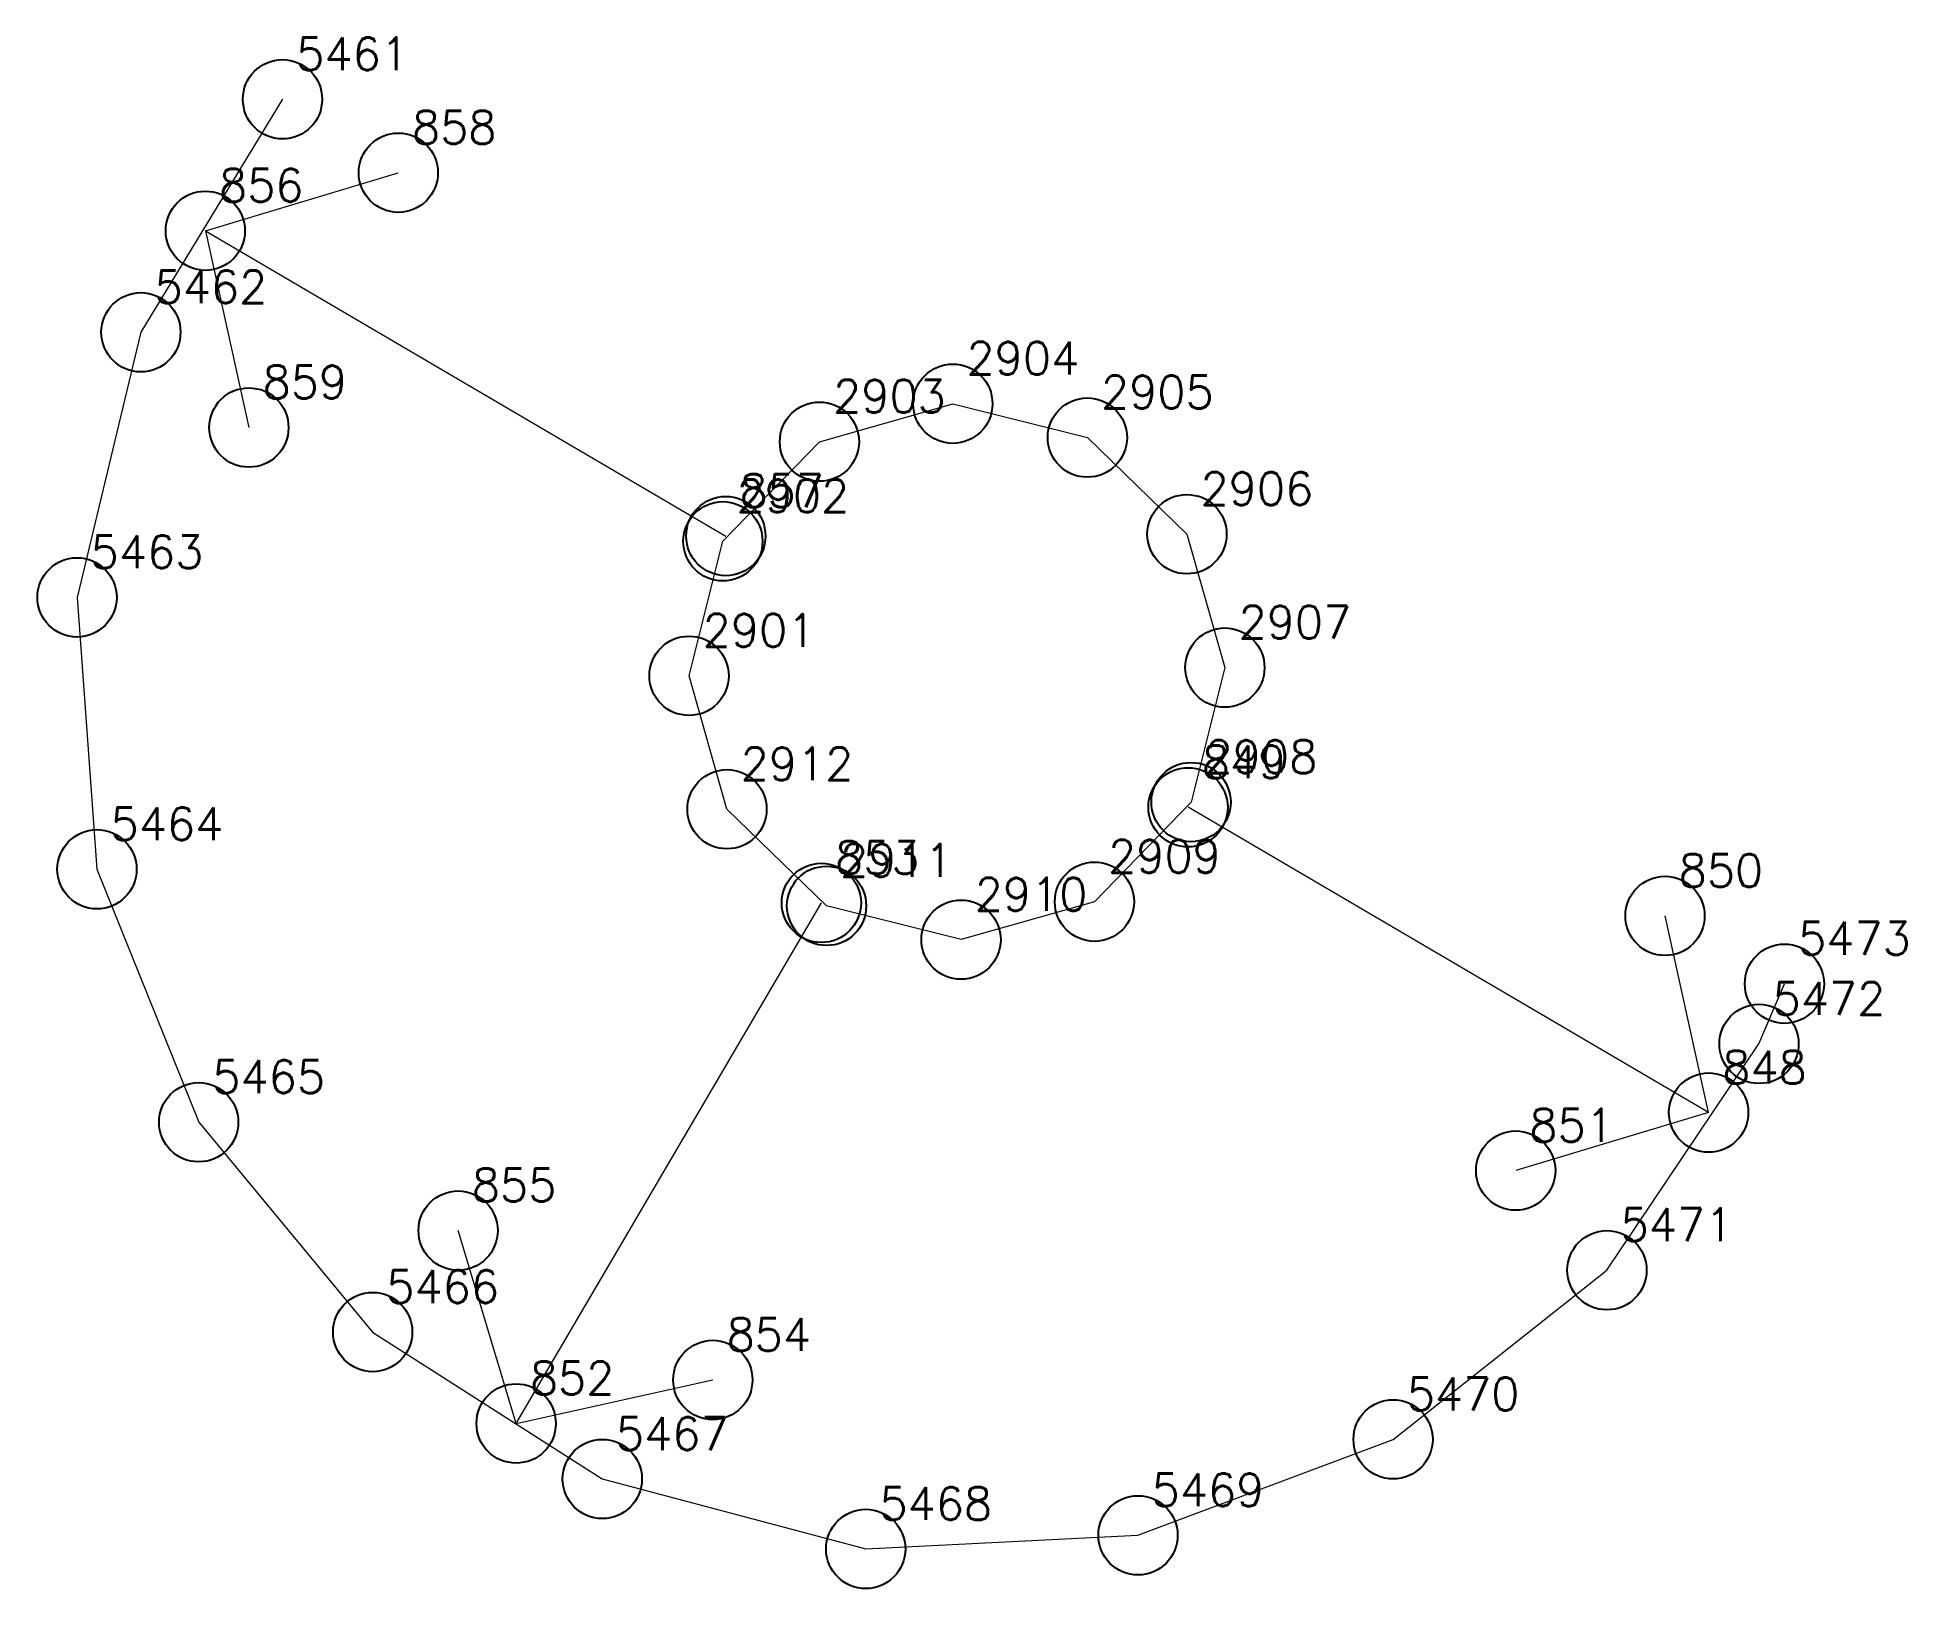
# Model space of a CAD drawing. Extents: x 1391501 to 1398271, y 354915 to 360782.
# Drawn here: x 1395731.61 to 1395749.3, y 360123.35 to 360138.03 of the extents above; entities that cross this region are included whole.
import ezdxf

# ---------------------------------------------------------------- set-up
doc = ezdxf.new("R2010")
doc.units = 0
doc.header["$PDMODE"] = 33
doc.header["$PDSIZE"] = 0.75
doc.layers.add('12 - ценные элементы визуального восприятия территории', color=7, linetype='Continuous')
doc.styles.get("Standard").update_dxf_attribs({"font": 'simplex.shx'})

msp = doc.modelspace()

# ---------------------------------------------------------------- texts
at = {"color": 7}
for s, p in [('2904', (1395740.403, 360134.839)), ('2903', (1395739.141, 360134.48)), ('2905', (1395741.676, 360134.519)), ('2902', (1395738.227, 360133.537)), ('2906', (1395742.618, 360133.605)), ('2907', (1395742.978, 360132.342)), ('2901', (1395737.907, 360132.265)), ('2908', (1395742.657, 360131.069)), ('2912', (1395738.266, 360131.002)), ('2911', (1395739.208, 360130.088)), ('2909', (1395741.743, 360130.127)), ('2910', (1395740.481, 360129.768))]:
    msp.add_text(s, height=0.3111, dxfattribs=at).set_placement(p)
at = {"layer": '12 - ценные элементы визуального восприятия территории', "color": 7}
for s, p in [('5461', (1395734.06, 360137.718)), ('858', (1395735.156, 360137.024)), ('856', (1395733.33, 360136.475)), ('5462', (1395732.72, 360135.514)), ('859', (1395733.742, 360134.614)), ('857', (1395738.255, 360133.586)), ('5463', (1395732.116, 360133.007)), ('849', (1395742.629, 360131.021)), ('5464', (1395732.304, 360130.434)), ('853', (1395739.159, 360130.116)), ('850', (1395747.142, 360129.993)), ('5473', (1395748.272, 360129.352)), ('5472', (1395748.031, 360128.782)), ('848', (1395747.554, 360128.132)), ('5465', (1395733.267, 360128.042)), ('851', (1395745.729, 360127.583)), ('855', (1395735.722, 360127.017)), ('5471', (1395746.592, 360126.642)), ('5466', (1395734.913, 360126.056)), ('854', (1395738.132, 360125.603)), ('852', (1395736.271, 360125.192)), ('5470', (1395744.569, 360125.041)), ('5467', (1395737.086, 360124.666)), ('5468', (1395739.579, 360124.004)), ('5469', (1395742.155, 360124.134))]:
    msp.add_text(s, height=0.3111, dxfattribs=at).set_placement(p)

# ---------------------------------------------------------------- linework, layer by layer
for p in [(1395740.274, 360134.564), (1395739.012, 360134.205), (1395741.547, 360134.244), (1395742.489, 360133.33), (1395738.098, 360133.263), (1395742.848, 360132.068), (1395737.778, 360131.99), (1395738.137, 360130.728), (1395742.528, 360130.795), (1395739.079, 360129.814), (1395741.614, 360129.853), (1395740.352, 360129.494)]:
    msp.add_point(p)
at = {"layer": '12 - ценные элементы визуального восприятия территории', "color": 7, "lineweight": 20}
for points in [[(1395733.931, 360137.444), (1395732.591, 360135.24), (1395731.987, 360132.732), (1395732.175, 360130.16), (1395733.138, 360127.767), (1395734.784, 360125.782), (1395736.957, 360124.392), (1395739.45, 360123.73), (1395742.026, 360123.859), (1395744.44, 360124.767), (1395746.463, 360126.367), (1395747.902, 360128.508), (1395748.143, 360129.077)], [(1395733.201, 360136.2), (1395735.027, 360136.749)], [(1395733.201, 360136.2), (1395738.126, 360133.312)], [(1395733.201, 360136.2), (1395733.613, 360134.339)], [(1395747.425, 360127.858), (1395742.5, 360130.746)], [(1395736.142, 360124.917), (1395739.03, 360129.842)], [(1395747.425, 360127.858), (1395747.013, 360129.719)], [(1395747.425, 360127.858), (1395745.6, 360127.309)], [(1395736.142, 360124.917), (1395735.593, 360126.742)], [(1395736.142, 360124.917), (1395738.003, 360125.329)]]:
    msp.add_lwpolyline(points, dxfattribs=at)
msp.add_lwpolyline([(1395737.778, 360131.99), (1395738.098, 360133.263), (1395739.012, 360134.205), (1395740.274, 360134.564), (1395741.547, 360134.244), (1395742.489, 360133.33), (1395742.848, 360132.068), (1395742.528, 360130.795), (1395741.614, 360129.853), (1395740.352, 360129.494), (1395739.079, 360129.814), (1395738.137, 360130.728), (1395737.778, 360131.99)], close=True, dxfattribs=at)
at = {"layer": '12 - ценные элементы визуального восприятия территории'}
for p in [(1395733.931, 360137.444), (1395735.027, 360136.749), (1395733.201, 360136.2), (1395732.591, 360135.24), (1395733.613, 360134.339), (1395738.126, 360133.312), (1395731.987, 360132.732), (1395742.5, 360130.746), (1395732.175, 360130.16), (1395739.03, 360129.842), (1395747.013, 360129.719), (1395748.143, 360129.077), (1395747.902, 360128.508), (1395747.425, 360127.858), (1395733.138, 360127.767), (1395745.6, 360127.309), (1395735.593, 360126.742), (1395746.463, 360126.367), (1395734.784, 360125.782), (1395738.003, 360125.329), (1395736.142, 360124.917), (1395744.44, 360124.767), (1395736.957, 360124.392), (1395742.026, 360123.859), (1395739.45, 360123.73)]:
    msp.add_point(p, dxfattribs=at)

msp.set_redraw_order([(e.dxf.handle, doc.entitydb.next_handle()) for e in msp.query("TEXT MTEXT ATTDEF DIMENSION ARC_DIMENSION")])  # texts and dimensions are drawn at this point

doc.saveas('drawing.dxf')
